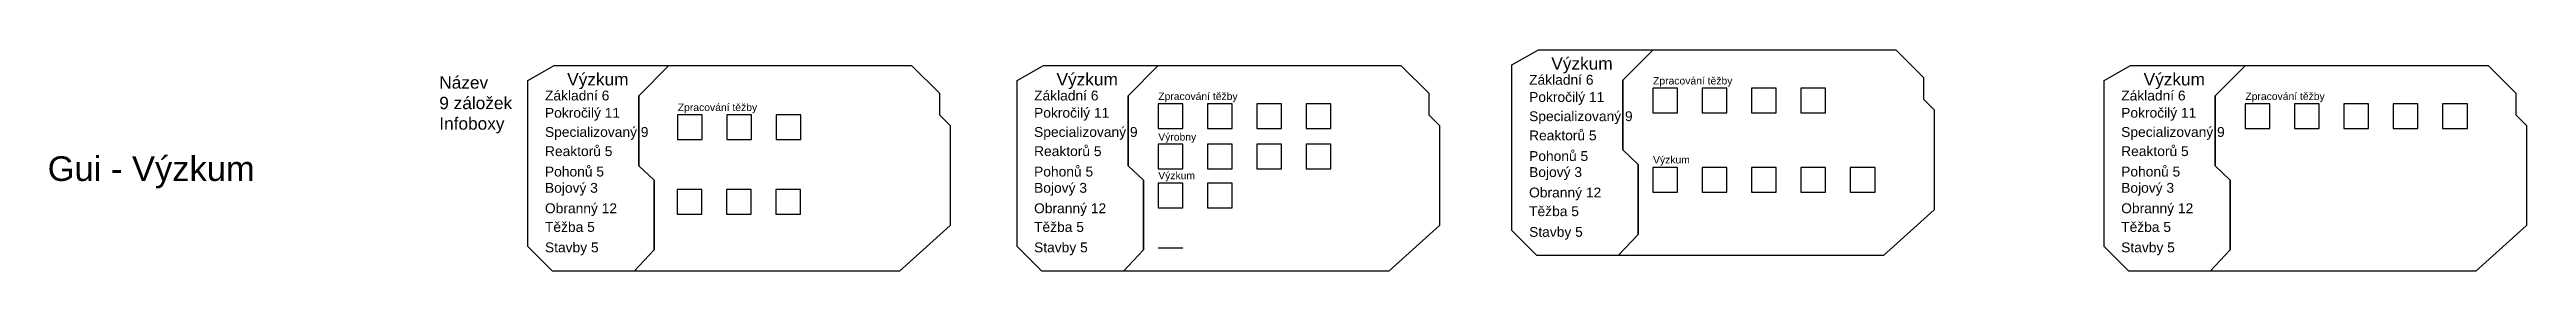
# Model space of a CAD drawing. Header units: millimetres. Extents: x 33057 to 249580, y -15894 to 47997.
# Drawn here: x 47941 to 57973, y -6539 to -5639 of the extents above; entities that cross this region are included whole.
import ezdxf

# ---------------------------------------------------------------- set-up
doc = ezdxf.new("R2010")
doc.units = ezdxf.units.MM
doc.layers.add('Obrys', color=253, linetype='Continuous', lineweight=30)
doc.layers.add('základní', color=4, linetype='Continuous')
doc.styles.get("Standard").update_dxf_attribs({"font": 'arial.ttf'})

msp = doc.modelspace()

# ---------------------------------------------------------------- texts
at = {"layer": 'Obrys', "attachment_point": 1}
for s, width, heights, insert, char_height in [('Výzkum', 273.84, [86], (54024, -5670), 50), ('Název\\P9 záložek^JInfoboxy', 334.2, [813], (49520, -5747), 50), ('Výzkum', 273.84, [86], (50038, -5734), 50), ('Základní 6', 364.44, [86], (51929, -5805), 40), ('Výzkum', 273.84, [86], (52020, -5734), 50), ('Zpracování těžby', 573.25, [95.2], (52432, -5813), 30), ('Základní 6', 364.44, [86], (53934, -5741), 40), ('Pokročilý 11', 458.09, [92.1], (53934, -5811), 40), ('Zpracování těžby', 573.25, [95.2], (54436, -5750), 30), ('Základní 6', 364.44, [86], (56332, -5805), 40), ('Výzkum', 273.84, [86], (56423, -5734), 50), ('Zpracování těžby', 573.25, [95.2], (56835, -5813), 30), ('Pokročilý 11', 458.09, [92.1], (49948, -5875), 40), ('Zpracování těžby', 573.25, [95.2], (50486, -5858), 30), ('Pokročilý 11', 458.09, [92.1], (56332, -5875), 40), ('Specializovaný 9', 442.84, [89.1], (49948, -5953), 40), ('Specializovaný 9', 442.84, [89.1], (51929, -5953), 40), ('Výrobny', 573.25, [95.2], (52432, -5978), 30), ('Reaktorů 5', 380.56, [86], (53934, -5967), 40), ('Specializovaný 9', 442.84, [89.1], (56332, -5953), 40), ('Gui - Výzkum', 1557.37, [348], (47934, -6072), 100), ('Reaktorů 5', 380.56, [86], (49948, -6031), 40), ('Pohonů 5', 394.13, [86], (49948, -6114), 40), ('Reaktorů 5', 380.56, [86], (51929, -6031), 40), ('Pohonů 5', 394.13, [86], (51929, -6114), 40), ('Pohonů 5', 394.13, [86], (53934, -6051), 40), ('Bojový 3', 400.28, [86], (53934, -6116), 40), ('Výzkum', 573.25, [95.2], (54436, -6071), 30), ('Pohonů 5', 394.13, [86], (56332, -6114), 40), ('Bojový 3', 400.28, [86], (49948, -6180), 40), ('Bojový 3', 400.28, [86], (51929, -6180), 40), ('Výzkum', 573.25, [95.2], (52432, -6135), 30), ('Obranný 12', 394.13, [86], (53934, -6199), 40), ('Bojový 3', 400.28, [86], (56332, -6180), 40), ('Obranný 12', 394.13, [86], (49948, -6263), 40), ('Obranný 12', 394.13, [86], (51929, -6263), 40), ('Těžba 5', 379, [86], (53934, -6275), 40), ('Obranný 12', 394.13, [86], (56332, -6263), 40), ('Těžba 5', 379, [86], (49948, -6339), 40), ('Stavby 5', 394.13, [86], (49948, -6422), 40), ('Těžba 5', 379, [86], (51929, -6339), 40), ('Stavby 5', 394.13, [86], (51929, -6422), 40), ('Stavby 5', 394.13, [86], (53934, -6359), 40), ('Těžba 5', 379, [86], (56332, -6339), 40), ('Stavby 5', 394.13, [86], (56332, -6422), 40)]:
    msp.add_mtext_dynamic_manual_height_columns(s, width=width, gutter_width=12.5, heights=heights, dxfattribs=dict(at, insert=insert, char_height=char_height))
at = {"layer": 'Obrys', "color": 114, "true_color": 0x139b48, "char_height": 40, "attachment_point": 1}
for s, width, heights, insert in [('Základní 6', 364.44, [86], (49948, -5805)), ('Pokročilý 11', 458.09, [92.1], (51929, -5875)), ('Specializovaný 9', 442.84, [89.1], (53934, -5889)), ('Reaktorů 5', 380.56, [86], (56332, -6031))]:
    msp.add_mtext_dynamic_manual_height_columns(s, width=width, gutter_width=12.5, heights=heights, dxfattribs=dict(at, insert=insert))

# ---------------------------------------------------------------- linework, layer by layer
at = {"layer": 'základní', "lineweight": 30}
for p, q in [((54535, -5895), (54535, -5795)), ((50585, -6003), (50585, -5903)), ((52531, -5959), (52531, -5859)), ((54435, -5895), (54535, -5895)), ((56934, -5959), (56934, -5859)), ((52431, -5959), (52531, -5959)), ((56834, -5959), (56934, -5959)), ((52531, -6123), (52531, -6023)), ((54535, -6217), (54535, -6117)), ((52431, -6123), (52531, -6123)), ((52531, -6281), (52531, -6181)), ((54435, -6217), (54535, -6217)), ((52431, -6281), (52531, -6281)), ((52431, -6444), (52531, -6444))]:
    msp.add_line(p, q, dxfattribs=at)
at = {"layer": 'základní', "color": 67, "lineweight": 30, "true_color": 0x727430}
for points in [[(50309, -6539), (49979, -6539), (49878, -6438), (49878, -5764), (49985, -5703), (50450, -5703), (50328, -5826), (50328, -6110), (50390, -6169), (50390, -6452)], [(50328, -5826), (50450, -5703), (51433, -5703), (51546, -5816), (51546, -5904), (51589, -5947), (51589, -6353), (51384, -6539), (50309, -6539), (50390, -6452), (50390, -6169), (50328, -6110)], [(52291, -6539), (51961, -6539), (51860, -6438), (51860, -5764), (51967, -5703), (52432, -5703), (52310, -5826), (52310, -6110), (52372, -6169), (52372, -6452)], [(52310, -5826), (52432, -5703), (53415, -5703), (53528, -5816), (53528, -5904), (53571, -5947), (53571, -6353), (53366, -6539), (52291, -6539), (52372, -6452), (52372, -6169), (52310, -6110)], [(54295, -6475), (53965, -6475), (53864, -6374), (53864, -5700), (53972, -5639), (54437, -5639), (54314, -5762), (54314, -6046), (54376, -6105), (54376, -6389)], [(54314, -5762), (54437, -5639), (55419, -5639), (55532, -5752), (55532, -5840), (55575, -5883), (55575, -6289), (55370, -6475), (54295, -6475), (54376, -6389), (54376, -6105), (54314, -6046)], [(56693, -6539), (56363, -6539), (56263, -6438), (56263, -5764), (56370, -5703), (56835, -5703), (56713, -5826), (56713, -6110), (56774, -6169), (56774, -6452)], [(56713, -5826), (56835, -5703), (57818, -5703), (57930, -5816), (57930, -5904), (57973, -5947), (57973, -6353), (57769, -6539), (56693, -6539), (56774, -6452), (56774, -6169), (56713, -6110)]]:
    msp.add_lwpolyline(points, close=True, dxfattribs=at)
at = {"layer": 'základní', "lineweight": 30}
for points in [[(54535, -5795), (54435, -5795), (54435, -5895), (54535, -5895)], [(54735, -5795), (54635, -5795), (54635, -5895), (54735, -5895)], [(54935, -5795), (54835, -5795), (54835, -5895), (54935, -5895)], [(55135, -5795), (55035, -5795), (55035, -5895), (55135, -5895)], [(50585, -5903), (50485, -5903), (50485, -6003), (50585, -6003)], [(50785, -5903), (50685, -5903), (50685, -6003), (50785, -6003)], [(50985, -5903), (50885, -5903), (50885, -6003), (50985, -6003)], [(52531, -5859), (52431, -5859), (52431, -5959), (52531, -5959)], [(52731, -5859), (52631, -5859), (52631, -5959), (52731, -5959)], [(52931, -5859), (52831, -5859), (52831, -5959), (52931, -5959)], [(53131, -5859), (53031, -5859), (53031, -5959), (53131, -5959)], [(56934, -5859), (56834, -5859), (56834, -5959), (56934, -5959)], [(57134, -5859), (57034, -5859), (57034, -5959), (57134, -5959)], [(57334, -5859), (57234, -5859), (57234, -5959), (57334, -5959)], [(57534, -5859), (57434, -5859), (57434, -5959), (57534, -5959)], [(57734, -5859), (57634, -5859), (57634, -5959), (57734, -5959)], [(52531, -6023), (52431, -6023), (52431, -6123), (52531, -6123)], [(52731, -6023), (52631, -6023), (52631, -6123), (52731, -6123)], [(52931, -6023), (52831, -6023), (52831, -6123), (52931, -6123)], [(53131, -6023), (53031, -6023), (53031, -6123), (53131, -6123)], [(54535, -6117), (54435, -6117), (54435, -6217), (54535, -6217)], [(54735, -6117), (54635, -6117), (54635, -6217), (54735, -6217)], [(54935, -6117), (54835, -6117), (54835, -6217), (54935, -6217)], [(55135, -6117), (55035, -6117), (55035, -6217), (55135, -6217)], [(55335, -6117), (55235, -6117), (55235, -6217), (55335, -6217)], [(50583, -6207), (50483, -6207), (50483, -6307), (50583, -6307)], [(50783, -6207), (50683, -6207), (50683, -6307), (50783, -6307)], [(50983, -6207), (50883, -6207), (50883, -6307), (50983, -6307)], [(52531, -6181), (52431, -6181), (52431, -6281), (52531, -6281)], [(52731, -6181), (52631, -6181), (52631, -6281), (52731, -6281)]]:
    msp.add_lwpolyline(points, close=True, dxfattribs=at)

msp.set_redraw_order([(e.dxf.handle, doc.entitydb.next_handle()) for e in msp.query("TEXT MTEXT ATTDEF DIMENSION ARC_DIMENSION")])  # texts and dimensions are drawn at this point

doc.saveas('drawing.dxf')
